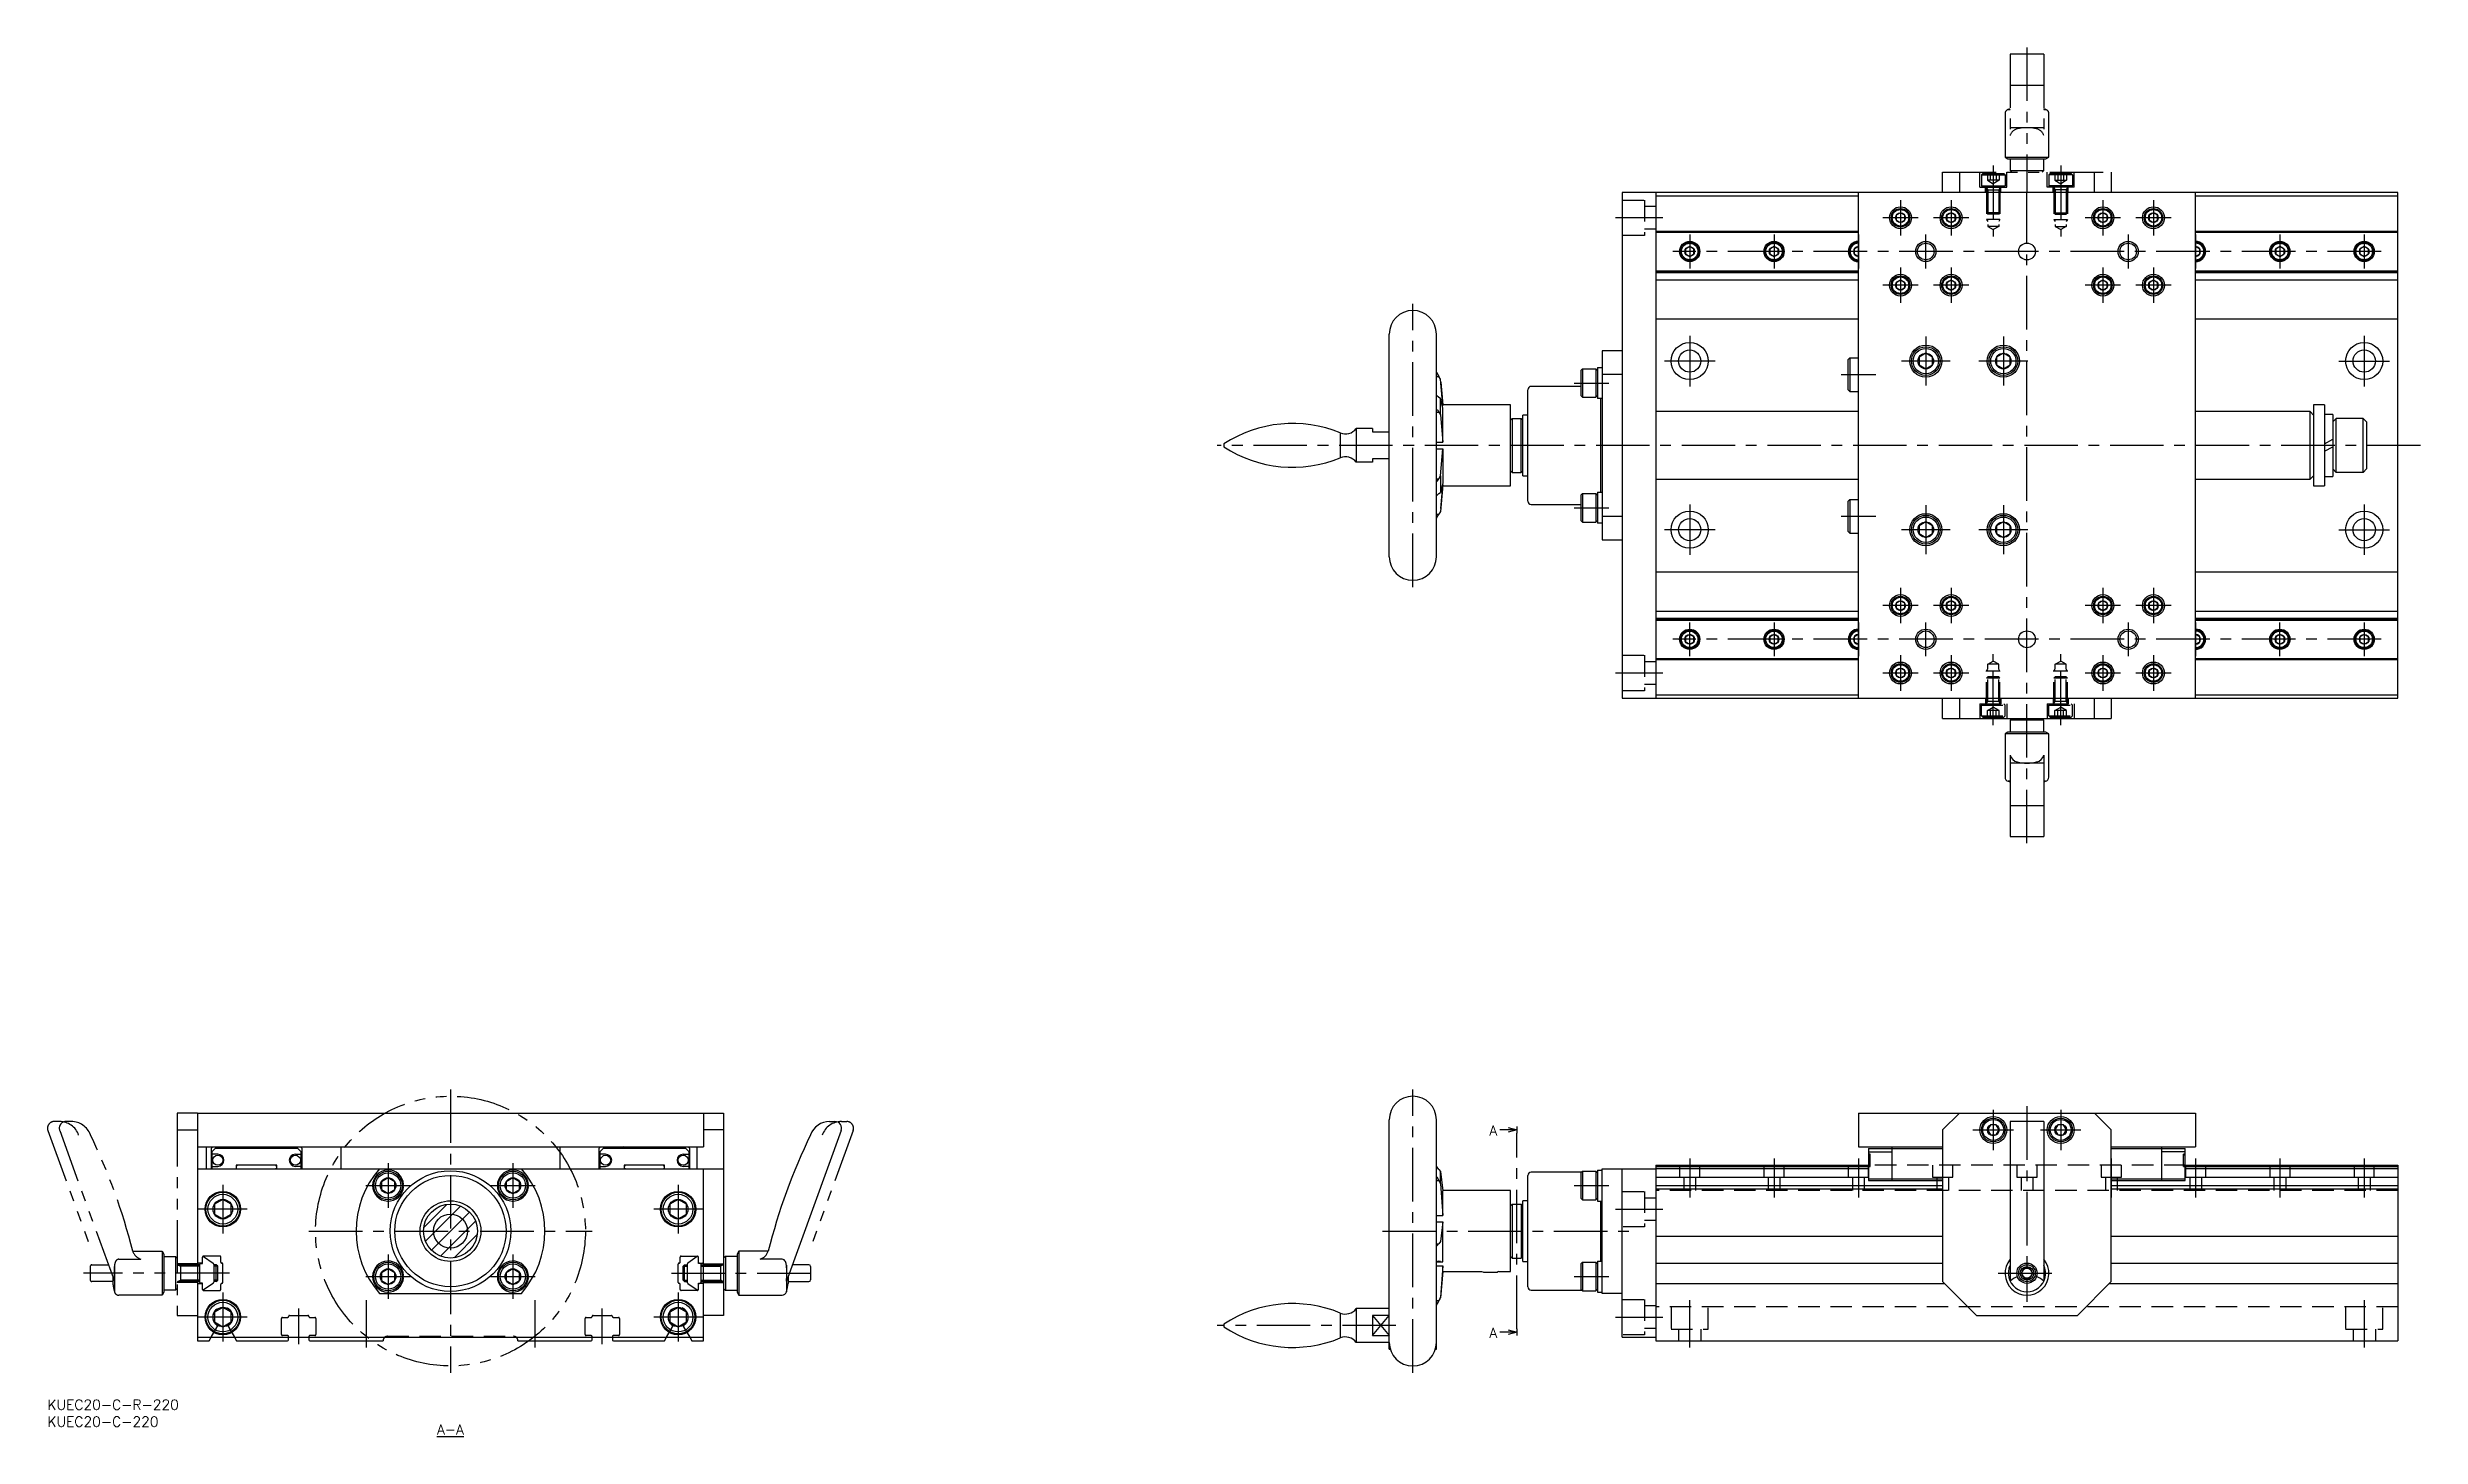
# Model space of a CAD drawing. Extents: x 0 to 704, y -11 to 401.
import ezdxf

# ---------------------------------------------------------------- set-up
doc = ezdxf.new("R2010")
doc.units = 0
doc.header["$LTSCALE"] = 0.5
for name, pattern in [('CENTER', [50.8, 31.75, -6.35, 6.35, -6.35]), ('DASHED', [19.05, 12.7, -6.35]), ('PHANTOM', [63.5, 31.75, -6.35, 6.35, -6.35, 6.35, -6.35])]:
    doc.linetypes.add(name, pattern=pattern)
for name, color, linetype in [('MSM_CENTER', 1, 'CENTER'), ('MSM_CONTINUOUS', 7, 'CONTINUOUS'), ('MSM_DASHED', 4, 'DASHED'), ('MSM_IMAGINARY', 6, 'PHANTOM'), ('MSM_NARROW', 5, 'CONTINUOUS'), ('MSM_PART_NUMBER', 7, 'CONTINUOUS')]:
    doc.layers.add(name, color=color, linetype=linetype)
doc.styles.get("Standard").update_dxf_attribs({"font": 'txt.shx', "height": 3, "bigfont": 'bigfont.shx'})

msp = doc.modelspace()

# ---------------------------------------------------------------- texts
at = {"layer": 'MSM_PART_NUMBER'}
for s, p in [('A', (427.56, 78.34)), ('A', (427.56, 18.34)), ('%%UA-A', (115.5, -10.33))]:
    msp.add_text(s, height=3, dxfattribs=at).set_placement(p)

# ---------------------------------------------------------------- blocks, each defined once
blk = doc.blocks.new('*U2')
at = {"layer": 'MSM_PART_NUMBER'}
blk.add_text('KUEC20-C-R-220', height=3, dxfattribs=at).set_placement((0, -3))
blk = doc.blocks.new('*U3')
at = {"layer": 'MSM_PART_NUMBER'}
blk.add_text('KUEC20-C-220', height=3, dxfattribs=at).set_placement((0, -8))

# ---------------------------------------------------------------- linework, layer by layer
at = {"layer": 'MSM_CENTER'}
for p, q in [((576.95, 365.99), (576.95, 344.96)), ((596.95, 365.99), (596.95, 344.96)), ((549.45, 355.74), (549.45, 345.24)), ((564.45, 355.74), (564.45, 345.24)), ((586.95, 164.99), (586.95, 357.99)), ((609.45, 355.74), (609.45, 345.24)), ((624.45, 355.74), (624.45, 345.24)), ((478.95, 350.49), (464.95, 350.49)), ((486.95, 345.49), (486.95, 335.49)), ((511.95, 345.49), (511.95, 335.49)), ((536.95, 345.49), (536.95, 335.49)), ((554.7, 350.49), (544.2, 350.49)), ((556.95, 335.49), (556.95, 345.49)), ((569.7, 350.49), (559.2, 350.49)), ((614.7, 350.49), (604.2, 350.49)), ((616.95, 345.49), (616.95, 335.49)), ((629.7, 350.49), (619.2, 350.49)), ((636.95, 345.49), (636.95, 335.49)), ((661.95, 345.49), (661.95, 335.49)), ((686.95, 345.49), (686.95, 335.49)), ((691.95, 340.49), (481.95, 340.49)), ((549.45, 335.74), (549.45, 325.24)), ((564.45, 335.74), (564.45, 325.24)), ((609.45, 335.74), (609.45, 325.24)), ((624.45, 335.74), (624.45, 325.24)), ((404.85, 240.99), (404.85, 324.99)), ((554.7, 330.49), (544.2, 330.49)), ((569.7, 330.49), (559.2, 330.49)), ((614.7, 330.49), (604.2, 330.49)), ((629.7, 330.49), (619.2, 330.49)), ((486.95, 315.49), (486.95, 300.49)), ((556.95, 315.24), (556.95, 300.74)), ((579.95, 315.24), (579.95, 300.74)), ((686.95, 315.49), (686.95, 300.49)), ((494.45, 307.99), (479.45, 307.99)), ((531.85, 303.99), (542.15, 303.99)), ((564.2, 307.99), (549.7, 307.99)), ((587.2, 307.99), (572.7, 307.99)), ((679.45, 307.99), (694.45, 307.99)), ((452.65, 301.49), (462.95, 301.49)), ((703.65, 282.99), (346.85, 282.99)), ((452.65, 264.49), (462.95, 264.49)), ((486.95, 265.49), (486.95, 250.49)), ((531.85, 261.99), (542.15, 261.99)), ((556.95, 265.24), (556.95, 250.74)), ((579.95, 265.24), (579.95, 250.74)), ((686.95, 265.49), (686.95, 250.49)), ((494.45, 257.99), (479.45, 257.99)), ((564.2, 257.99), (549.7, 257.99)), ((587.2, 257.99), (572.7, 257.99)), ((679.45, 257.99), (694.45, 257.99)), ((549.45, 240.74), (549.45, 230.24)), ((564.45, 240.74), (564.45, 230.24)), ((609.45, 240.74), (609.45, 230.24)), ((624.45, 240.74), (624.45, 230.24)), ((554.7, 235.49), (544.2, 235.49)), ((569.7, 235.49), (559.2, 235.49)), ((614.7, 235.49), (604.2, 235.49)), ((629.7, 235.49), (619.2, 235.49)), ((691.95, 225.49), (481.95, 225.49)), ((486.95, 220.49), (486.95, 230.49)), ((511.95, 230.49), (511.95, 220.49)), ((536.95, 230.49), (536.95, 220.49)), ((556.95, 220.49), (556.95, 230.49)), ((616.95, 230.49), (616.95, 220.49)), ((636.95, 230.49), (636.95, 220.49)), ((661.95, 220.49), (661.95, 230.49)), ((686.95, 230.49), (686.95, 220.49)), ((549.45, 220.74), (549.45, 210.24)), ((564.45, 220.74), (564.45, 210.24)), ((576.95, 199.99), (576.95, 221.03)), ((596.95, 199.99), (596.95, 221.03)), ((609.45, 220.74), (609.45, 210.24)), ((624.45, 220.74), (624.45, 210.24)), ((478.95, 215.49), (464.95, 215.49)), ((554.7, 215.49), (544.2, 215.49)), ((569.7, 215.49), (559.2, 215.49)), ((614.7, 215.49), (604.2, 215.49)), ((629.7, 215.49), (619.2, 215.49)), ((119.5, 92), (119.5, 8)), ((404.85, 8), (404.85, 92)), ((576.95, 86), (576.95, 74)), ((586.95, 87), (586.95, 29)), ((596.95, 86), (596.95, 74)), ((435.65, 21), (435.65, 79)), ((570.95, 80), (582.95, 80)), ((590.95, 80), (602.95, 80)), ((486.95, 71.5), (486.95, 60)), ((511.95, 71.5), (511.95, 60)), ((536.95, 71.5), (536.95, 60)), ((561.95, 71.5), (561.95, 60)), ((611.95, 71.5), (611.95, 60)), ((636.95, 71.5), (636.95, 60)), ((661.95, 71.5), (661.95, 60)), ((686.95, 71.5), (686.95, 60)), ((52, 63.75), (52, 49.25)), ((94.4, 63.5), (107.6, 63.5)), ((101, 70.1), (101, 56.9)), ((131.4, 63.5), (144.6, 63.5)), ((138, 70.1), (138, 56.9)), ((187, 63.75), (187, 49.25)), ((452.65, 63.5), (462.95, 63.5)), ((59.25, 56.5), (44.75, 56.5)), ((194.25, 56.5), (179.75, 56.5)), ((464.95, 56.5), (478.95, 56.5)), ((77.5, 50), (161.5, 50)), ((395.85, 50), (468.95, 50)), ((101, 43.1), (101, 29.9)), ((138, 43.1), (138, 29.9)), ((94.4, 36.5), (107.6, 36.5)), ((131.4, 36.5), (144.6, 36.5)), ((185, 37.5), (228.3, 37.5)), ((452.65, 36.5), (462.95, 36.5)), ((578.45, 37.5), (595.45, 37.5)), ((52, 31.75), (52, 17.25)), ((94.5, 29.5), (94.5, 15.5)), ((144.5, 29.5), (144.5, 15.5)), ((187, 31.75), (187, 17.25)), ((486.95, 15.5), (486.95, 29.5)), ((686.95, 29.5), (686.95, 15.5)), ((59.25, 24.5), (44.75, 24.5)), ((74.5, 16.5), (74.5, 27)), ((164.5, 16.5), (164.5, 27)), ((194.25, 24.5), (179.75, 24.5)), ((399.85, 22), (346.85, 22)), ((464.95, 24.5), (478.95, 24.5))]:
    msp.add_line(p, q, dxfattribs=at)
at = {"layer": 'MSM_CONTINUOUS'}
for p, q in [((466.95, 357.99), (466.95, 207.99)), ((696.95, 357.99), (466.95, 357.99)), ((476.95, 357.99), (476.95, 207.99)), ((476.95, 356.99), (536.95, 356.99)), ((536.95, 207.99), (536.95, 357.99)), ((549.45, 351.94), (548.2, 351.21)), ((550.7, 351.21), (549.45, 351.94)), ((564.45, 351.94), (563.2, 351.21)), ((565.7, 351.21), (564.45, 351.94)), ((609.45, 351.94), (608.2, 351.21)), ((610.7, 351.21), (609.45, 351.94)), ((624.45, 351.94), (623.2, 351.21)), ((625.7, 351.21), (624.45, 351.94)), ((636.95, 207.99), (636.95, 357.99)), ((636.95, 356.99), (696.95, 356.99)), ((696.95, 207.99), (696.95, 357.99)), ((476.95, 346.49), (536.95, 346.49)), ((476.95, 346.19), (536.95, 346.19)), ((548.2, 351.21), (548.2, 349.77)), ((548.2, 349.77), (549.45, 349.05)), ((549.45, 349.05), (550.7, 349.77)), ((550.7, 349.77), (550.7, 351.21)), ((563.2, 351.21), (563.2, 349.77)), ((563.2, 349.77), (564.45, 349.05)), ((564.45, 349.05), (565.7, 349.77)), ((565.7, 349.77), (565.7, 351.21)), ((608.2, 351.21), (608.2, 349.77)), ((608.2, 349.77), (609.45, 349.05)), ((609.45, 349.05), (610.7, 349.77)), ((610.7, 349.77), (610.7, 351.21)), ((623.2, 351.21), (623.2, 349.77)), ((623.2, 349.77), (624.45, 349.05)), ((624.45, 349.05), (625.7, 349.77)), ((625.7, 349.77), (625.7, 351.21)), ((636.95, 346.49), (696.95, 346.49)), ((636.95, 346.19), (696.95, 346.19)), ((486.95, 341.94), (485.7, 341.21)), ((485.7, 341.21), (485.7, 339.77)), ((485.7, 339.77), (486.95, 339.05)), ((488.2, 341.21), (486.95, 341.94)), ((486.95, 339.05), (488.2, 339.77)), ((488.2, 339.77), (488.2, 341.21)), ((511.95, 341.94), (510.7, 341.21)), ((510.7, 341.21), (510.7, 339.77)), ((510.7, 339.77), (511.95, 339.05)), ((513.2, 341.21), (511.95, 341.94)), ((511.95, 339.05), (513.2, 339.77)), ((513.2, 339.77), (513.2, 341.21)), ((536.95, 341.94), (535.7, 341.21)), ((535.7, 341.21), (535.7, 339.77)), ((535.7, 339.77), (536.95, 339.05)), ((638.2, 341.21), (636.95, 341.94)), ((636.95, 339.05), (638.2, 339.77)), ((638.2, 339.77), (638.2, 341.21)), ((661.95, 341.94), (660.7, 341.21)), ((660.7, 341.21), (660.7, 339.77)), ((660.7, 339.77), (661.95, 339.05)), ((663.2, 341.21), (661.95, 341.94)), ((661.95, 339.05), (663.2, 339.77)), ((663.2, 339.77), (663.2, 341.21)), ((686.95, 341.94), (685.7, 341.21)), ((685.7, 341.21), (685.7, 339.77)), ((685.7, 339.77), (686.95, 339.05)), ((688.2, 341.21), (686.95, 341.94)), ((686.95, 339.05), (688.2, 339.77)), ((688.2, 339.77), (688.2, 341.21)), ((476.95, 334.79), (536.95, 334.79)), ((476.95, 334.49), (536.95, 334.49)), ((476.95, 334.23), (536.95, 334.23)), ((476.95, 332.11), (536.95, 332.11)), ((549.45, 331.94), (548.2, 331.21)), ((548.2, 331.21), (548.2, 329.77)), ((550.7, 331.21), (549.45, 331.94)), ((550.7, 329.77), (550.7, 331.21)), ((564.45, 331.94), (563.2, 331.21)), ((563.2, 331.21), (563.2, 329.77)), ((565.7, 331.21), (564.45, 331.94)), ((565.7, 329.77), (565.7, 331.21)), ((609.45, 331.94), (608.2, 331.21)), ((608.2, 331.21), (608.2, 329.77)), ((610.7, 331.21), (609.45, 331.94)), ((610.7, 329.77), (610.7, 331.21)), ((624.45, 331.94), (623.2, 331.21)), ((623.2, 331.21), (623.2, 329.77)), ((625.7, 331.21), (624.45, 331.94)), ((625.7, 329.77), (625.7, 331.21)), ((636.95, 334.79), (696.95, 334.79)), ((636.95, 334.49), (696.95, 334.49)), ((636.95, 334.23), (696.95, 334.23)), ((636.95, 332.11), (696.95, 332.11)), ((548.2, 329.77), (549.45, 329.05)), ((549.45, 329.05), (550.7, 329.77)), ((563.2, 329.77), (564.45, 329.05)), ((564.45, 329.05), (565.7, 329.77)), ((608.2, 329.77), (609.45, 329.05)), ((609.45, 329.05), (610.7, 329.77)), ((623.2, 329.77), (624.45, 329.05)), ((624.45, 329.05), (625.7, 329.77)), ((476.95, 320.49), (536.95, 320.49)), ((636.95, 320.49), (696.95, 320.49)), ((397.85, 249.99), (397.85, 315.99)), ((411.85, 249.99), (411.85, 315.99)), ((466.95, 310.99), (460.95, 310.99)), ((460.95, 310.99), (460.95, 254.99)), ((556.95, 310.3), (554.95, 309.15)), ((558.95, 309.15), (556.95, 310.3)), ((579.95, 310.3), (577.95, 309.15)), ((581.95, 309.15), (579.95, 310.3)), ((411.85, 304.59), (412.54, 303.41)), ((411.85, 303.41), (412.54, 303.41)), ((413.03, 302.58), (412.54, 303.41)), ((413.72, 294.67), (413.03, 302.58)), ((455.15, 305.74), (454.65, 305.24)), ((454.65, 305.24), (454.65, 297.74)), ((455.15, 305.74), (455.15, 297.24)), ((455.15, 305.74), (459.15, 305.74)), ((459.15, 305.74), (459.65, 305.24)), ((459.15, 305.74), (459.15, 297.24)), ((459.65, 306.09), (460.95, 306.09)), ((459.65, 306.09), (459.65, 296.89)), ((466.95, 304.01), (460.95, 304.01)), ((534.45, 308.99), (533.85, 308.39)), ((533.85, 308.39), (533.85, 299.59)), ((534.45, 308.99), (534.45, 298.99)), ((534.45, 308.99), (536.95, 308.99)), ((554.95, 309.15), (554.95, 306.84)), ((554.95, 306.84), (556.95, 305.68)), ((556.95, 305.68), (558.95, 306.84)), ((558.95, 306.84), (558.95, 309.15)), ((577.95, 309.15), (577.95, 306.84)), ((577.95, 306.84), (579.95, 305.68)), ((579.95, 305.68), (581.95, 306.84)), ((581.95, 306.84), (581.95, 309.15)), ((411.85, 297.93), (412.54, 297.31)), ((412.54, 297.31), (413.03, 297)), ((413.72, 294.06), (413.03, 297)), ((413.03, 292.03), (413.03, 297)), ((413.11, 301.69), (413.72, 294.99)), ((438.95, 266.49), (438.95, 299.49)), ((454.65, 300.49), (439.95, 300.49)), ((455.15, 297.24), (454.65, 297.74)), ((455.15, 297.24), (459.15, 297.24)), ((459.15, 297.24), (459.65, 297.74)), ((460.95, 296.89), (459.65, 296.89)), ((460.55, 269.09), (460.55, 296.89)), ((534.45, 298.99), (533.85, 299.59)), ((534.45, 298.99), (536.95, 298.99)), ((411.85, 292.86), (412.54, 292.86)), ((412.13, 293.51), (412.54, 292.86)), ((412.54, 292.86), (413.03, 292.03)), ((413.03, 292.03), (413.72, 283.99)), ((413.57, 294.67), (413.72, 294.67)), ((433.85, 294.99), (413.72, 294.99)), ((413.72, 294.67), (413.72, 294.99)), ((413.72, 283.99), (413.72, 294.06)), ((433.85, 270.99), (433.85, 294.99)), ((434.35, 290.99), (433.85, 290.49)), ((434.35, 290.99), (436.95, 290.99)), ((434.35, 290.99), (434.35, 274.99)), ((436.95, 274.99), (436.95, 290.99)), ((436.95, 290.99), (437.45, 290.49)), ((438.95, 291.99), (437.45, 291.99)), ((437.45, 273.99), (437.45, 291.99)), ((536.95, 292.99), (476.95, 292.99)), ((670.95, 292.99), (636.95, 292.99)), ((671.95, 291.99), (670.95, 292.99)), ((670.95, 272.99), (670.95, 292.99)), ((675.15, 294.99), (671.95, 294.99)), ((671.95, 294.99), (671.95, 270.99)), ((675.15, 294.99), (675.15, 270.99)), ((677.65, 292.19), (675.15, 292.19)), ((677.65, 292.19), (677.65, 273.79)), ((678.65, 290.99), (677.65, 289.99)), ((686.65, 290.99), (678.65, 290.99)), ((678.65, 274.99), (678.65, 290.99)), ((686.65, 274.99), (686.65, 290.99)), ((686.65, 290.99), (687.65, 289.99)), ((687.65, 289.99), (687.65, 275.99)), ((348.85, 283.41), (348.85, 282.58)), ((383.32, 286.68), (383.32, 279.3)), ((388.06, 287.99), (388.06, 277.99)), ((392.85, 287.99), (388.06, 287.99)), ((392.85, 287.99), (392.85, 286.99)), ((392.85, 286.99), (397.85, 286.99)), ((411.85, 283.99), (413.72, 283.99)), ((411.85, 281.99), (413.72, 281.99)), ((413.03, 273.96), (413.72, 281.99)), ((413.72, 281.99), (413.72, 271.93)), ((675.15, 283.5), (677.65, 284.79)), ((675.15, 281.29), (677.65, 282.57)), ((392.85, 277.99), (388.06, 277.99)), ((397.85, 278.99), (392.85, 278.99)), ((392.85, 278.99), (392.85, 277.99)), ((434.35, 274.99), (433.85, 275.49)), ((434.35, 274.99), (436.95, 274.99)), ((436.95, 274.99), (437.45, 275.49)), ((678.65, 274.99), (677.65, 275.99)), ((686.65, 274.99), (678.65, 274.99)), ((686.65, 274.99), (687.65, 275.99)), ((411.85, 273.12), (412.54, 273.12)), ((411.85, 268.05), (412.54, 268.68)), ((412.13, 272.47), (412.54, 273.12)), ((412.54, 273.12), (413.03, 273.96)), ((412.54, 268.68), (413.03, 268.98)), ((413.03, 273.96), (413.03, 268.98)), ((413.72, 271.93), (413.03, 268.98)), ((413.72, 271.31), (413.03, 263.4)), ((413.11, 264.29), (413.72, 270.99)), ((413.57, 271.31), (413.72, 271.31)), ((413.72, 271.31), (413.72, 270.99)), ((413.72, 270.99), (433.85, 270.99)), ((437.45, 273.99), (438.95, 273.99)), ((455.15, 268.74), (454.65, 268.24)), ((454.65, 268.24), (454.65, 260.74)), ((455.15, 268.74), (455.15, 260.24)), ((455.15, 268.74), (459.15, 268.74)), ((459.15, 268.74), (459.65, 268.24)), ((459.15, 268.74), (459.15, 260.24)), ((459.65, 269.09), (460.95, 269.09)), ((459.65, 269.09), (459.65, 259.89)), ((476.95, 272.99), (536.95, 272.99)), ((636.95, 272.99), (670.95, 272.99)), ((670.95, 272.99), (671.95, 273.99)), ((671.95, 270.99), (675.15, 270.99)), ((675.15, 273.79), (677.65, 273.79)), ((411.85, 261.39), (412.54, 262.58)), ((411.85, 262.58), (412.54, 262.58)), ((413.03, 263.4), (412.54, 262.58)), ((439.95, 265.49), (454.65, 265.49)), ((455.15, 260.24), (454.65, 260.74)), ((459.15, 260.24), (459.65, 260.74)), ((460.95, 261.97), (466.95, 261.97)), ((534.45, 266.99), (533.85, 266.39)), ((533.85, 266.39), (533.85, 257.59)), ((534.45, 266.99), (534.45, 256.99)), ((534.45, 266.99), (536.95, 266.99)), ((455.15, 260.24), (459.15, 260.24)), ((460.95, 259.89), (459.65, 259.89)), ((460.95, 254.99), (466.95, 254.99)), ((534.45, 256.99), (533.85, 257.59)), ((534.45, 256.99), (536.95, 256.99)), ((556.95, 260.3), (554.95, 259.15)), ((554.95, 259.15), (554.95, 256.84)), ((554.95, 256.84), (556.95, 255.68)), ((558.95, 259.15), (556.95, 260.3)), ((556.95, 255.68), (558.95, 256.84)), ((558.95, 256.84), (558.95, 259.15)), ((579.95, 260.3), (577.95, 259.15)), ((577.95, 259.15), (577.95, 256.84)), ((577.95, 256.84), (579.95, 255.68)), ((581.95, 259.15), (579.95, 260.3)), ((579.95, 255.68), (581.95, 256.84)), ((581.95, 256.84), (581.95, 259.15)), ((476.95, 245.49), (536.95, 245.49)), ((636.95, 245.49), (696.95, 245.49)), ((476.95, 233.87), (536.95, 233.87)), ((549.45, 236.94), (548.2, 236.21)), ((548.2, 236.21), (548.2, 234.77)), ((548.2, 234.77), (549.45, 234.05)), ((550.7, 236.21), (549.45, 236.94)), ((549.45, 234.05), (550.7, 234.77)), ((550.7, 234.77), (550.7, 236.21)), ((564.45, 236.94), (563.2, 236.21)), ((563.2, 236.21), (563.2, 234.77)), ((563.2, 234.77), (564.45, 234.05)), ((565.7, 236.21), (564.45, 236.94)), ((564.45, 234.05), (565.7, 234.77)), ((565.7, 234.77), (565.7, 236.21)), ((609.45, 236.94), (608.2, 236.21)), ((608.2, 236.21), (608.2, 234.77)), ((608.2, 234.77), (609.45, 234.05)), ((610.7, 236.21), (609.45, 236.94)), ((609.45, 234.05), (610.7, 234.77)), ((610.7, 234.77), (610.7, 236.21)), ((624.45, 236.94), (623.2, 236.21)), ((623.2, 236.21), (623.2, 234.77)), ((623.2, 234.77), (624.45, 234.05)), ((625.7, 236.21), (624.45, 236.94)), ((624.45, 234.05), (625.7, 234.77)), ((625.7, 234.77), (625.7, 236.21)), ((636.95, 233.87), (696.95, 233.87)), ((476.95, 231.75), (536.95, 231.75)), ((476.95, 231.49), (536.95, 231.49)), ((476.95, 231.19), (536.95, 231.19)), ((486.95, 226.94), (485.7, 226.21)), ((485.7, 226.21), (485.7, 224.77)), ((488.2, 226.21), (486.95, 226.94)), ((488.2, 224.77), (488.2, 226.21)), ((511.95, 226.94), (510.7, 226.21)), ((510.7, 226.21), (510.7, 224.77)), ((513.2, 226.21), (511.95, 226.94)), ((513.2, 224.77), (513.2, 226.21)), ((536.95, 226.94), (535.7, 226.21)), ((535.7, 226.21), (535.7, 224.77)), ((636.95, 231.75), (696.95, 231.75)), ((636.95, 231.49), (696.95, 231.49)), ((636.95, 231.19), (696.95, 231.19)), ((638.2, 226.21), (636.95, 226.94)), ((638.2, 224.77), (638.2, 226.21)), ((661.95, 226.94), (660.7, 226.21)), ((660.7, 226.21), (660.7, 224.77)), ((663.2, 226.21), (661.95, 226.94)), ((663.2, 224.77), (663.2, 226.21)), ((686.95, 226.94), (685.7, 226.21)), ((685.7, 226.21), (685.7, 224.77)), ((688.2, 226.21), (686.95, 226.94)), ((688.2, 224.77), (688.2, 226.21)), ((476.95, 219.79), (536.95, 219.79)), ((476.95, 219.49), (536.95, 219.49)), ((485.7, 224.77), (486.95, 224.05)), ((486.95, 224.05), (488.2, 224.77)), ((510.7, 224.77), (511.95, 224.05)), ((511.95, 224.05), (513.2, 224.77)), ((535.7, 224.77), (536.95, 224.05)), ((636.95, 224.05), (638.2, 224.77)), ((636.95, 219.79), (696.95, 219.79)), ((636.95, 219.49), (696.95, 219.49)), ((660.7, 224.77), (661.95, 224.05)), ((661.95, 224.05), (663.2, 224.77)), ((685.7, 224.77), (686.95, 224.05)), ((686.95, 224.05), (688.2, 224.77)), ((549.45, 216.94), (548.2, 216.21)), ((548.2, 216.21), (548.2, 214.77)), ((548.2, 214.77), (549.45, 214.05)), ((550.7, 216.21), (549.45, 216.94)), ((549.45, 214.05), (550.7, 214.77)), ((550.7, 214.77), (550.7, 216.21)), ((564.45, 216.94), (563.2, 216.21)), ((563.2, 216.21), (563.2, 214.77)), ((563.2, 214.77), (564.45, 214.05)), ((565.7, 216.21), (564.45, 216.94)), ((564.45, 214.05), (565.7, 214.77)), ((565.7, 214.77), (565.7, 216.21)), ((609.45, 216.94), (608.2, 216.21)), ((608.2, 216.21), (608.2, 214.77)), ((608.2, 214.77), (609.45, 214.05)), ((610.7, 216.21), (609.45, 216.94)), ((609.45, 214.05), (610.7, 214.77)), ((610.7, 214.77), (610.7, 216.21)), ((624.45, 216.94), (623.2, 216.21)), ((623.2, 216.21), (623.2, 214.77)), ((623.2, 214.77), (624.45, 214.05)), ((625.7, 216.21), (624.45, 216.94)), ((624.45, 214.05), (625.7, 214.77)), ((625.7, 214.77), (625.7, 216.21)), ((466.95, 207.99), (696.95, 207.99)), ((476.95, 208.99), (536.95, 208.99)), ((561.95, 201.99), (561.95, 207.99)), ((566.95, 207.99), (566.95, 201.99)), ((606.95, 201.99), (606.95, 207.99)), ((611.95, 207.99), (611.95, 201.99)), ((636.95, 208.99), (696.95, 208.99)), ((561.95, 201.99), (611.95, 201.99)), ((581.32, 197.99), (580.45, 197.49)), ((580.45, 197.49), (580.45, 184.63)), ((593.45, 197.49), (580.45, 197.49)), ((592.59, 197.99), (581.32, 197.99)), ((582.45, 201.99), (581.95, 201.49)), ((581.95, 201.49), (581.95, 197.99)), ((591.95, 201.49), (581.95, 201.49)), ((591.95, 201.49), (591.45, 201.99)), ((591.95, 197.99), (591.95, 201.49)), ((593.45, 197.49), (592.59, 197.99)), ((593.45, 184.63), (593.45, 197.49)), ((581.95, 191.14), (581.95, 166.99)), ((591.95, 191.14), (591.95, 166.99)), ((581.95, 183.37), (581.42, 183.37)), ((591.95, 188.78), (581.95, 188.78)), ((592.48, 183.37), (591.95, 183.37)), ((581.95, 176.21), (591.95, 176.21)), ((581.95, 166.99), (591.95, 166.99)), ((44.5, 85), (200.5, 85)), ((44.5, 85), (44.5, 75)), ((194.5, 85), (194.5, 75)), ((200.5, 85), (200.5, 25)), ((536.95, 85), (536.95, 75)), ((536.95, 85), (636.95, 85)), ((566.95, 85), (561.95, 80)), ((611.95, 80), (606.95, 85)), ((636.95, 85), (636.95, 75)), ((200.5, 80), (194.5, 80)), ((235.38, 79.81), (219.12, 35.14)), ((231.92, 82.5), (233.5, 82.5)), ((397.85, 15), (397.85, 83)), ((411.85, 15), (411.85, 83)), ((561.95, 80), (561.95, 35)), ((576.09, 81.5), (575.22, 80)), ((575.22, 80), (576.09, 78.5)), ((577.82, 81.5), (576.09, 81.5)), ((576.09, 78.5), (577.82, 78.5)), ((578.68, 80), (577.82, 81.5)), ((577.82, 78.5), (578.68, 80)), ((591.95, 82.5), (581.95, 82.5)), ((581.95, 82.5), (581.95, 35.14)), ((591.95, 82.5), (591.95, 35.14)), ((596.09, 81.5), (595.22, 80)), ((595.22, 80), (596.09, 78.5)), ((597.82, 81.5), (596.09, 81.5)), ((596.09, 78.5), (597.82, 78.5)), ((598.68, 80), (597.82, 81.5)), ((597.82, 78.5), (598.68, 80)), ((611.95, 35), (611.95, 80)), ((44.5, 75), (194.5, 75)), ((47.09, 75), (47.09, 68.5)), ((49, 75), (48.5, 74.5)), ((48.5, 74.5), (48.5, 68.5)), ((49.75, 74.5), (48.75, 73.5)), ((48.75, 73.5), (48.75, 68.5)), ((50.5, 72.8), (48.75, 72.8)), ((74.25, 74.5), (49.75, 74.5)), ((56.25, 74.5), (55.75, 75)), ((68.25, 75), (67.75, 74.5)), ((73.5, 72.8), (75.25, 72.8)), ((75.25, 73.5), (74.25, 74.5)), ((75.5, 74.5), (75, 75)), ((75.25, 68.5), (75.25, 73.5)), ((75.5, 68.5), (75.5, 74.5)), ((87, 75), (87, 68.5)), ((152, 68.5), (152, 75)), ((164, 75), (163.5, 74.5)), ((163.5, 74.5), (163.5, 68.5)), ((164.75, 74.5), (163.75, 73.5)), ((163.75, 73.5), (163.75, 68.5)), ((165.5, 72.8), (163.75, 72.8)), ((189.25, 74.5), (164.75, 74.5)), ((171.25, 74.5), (170.75, 75)), ((183.25, 75), (182.75, 74.5)), ((188.5, 72.8), (190.25, 72.8)), ((190.25, 73.5), (189.25, 74.5)), ((190.5, 74.5), (190, 75)), ((190.25, 68.5), (190.25, 73.5)), ((190.5, 68.5), (190.5, 74.5)), ((192.5, 75), (192.5, 68.5)), ((536.95, 75), (561.95, 75)), ((540, 74.5), (561.95, 74.5)), ((540, 74.5), (540, 65)), ((540, 73.5), (547, 73.5)), ((540.5, 72.8), (540, 72.8)), ((540.5, 72.5), (540, 72.5)), ((540.5, 69.2), (540.5, 72.8)), ((547, 65), (547, 75)), ((611.95, 75), (636.95, 75)), ((611.95, 74.5), (633.9, 74.5)), ((626.9, 65), (626.9, 75)), ((633.9, 73.5), (626.9, 73.5)), ((633.9, 72.8), (633.4, 72.8)), ((633.4, 69.2), (633.4, 72.8)), ((633.9, 72.5), (633.4, 72.5)), ((633.9, 65), (633.9, 74.5)), ((44.5, 68.5), (200.5, 68.5)), ((44.5, 68.5), (44.5, 17.5)), ((48.75, 69.2), (50.5, 69.2)), ((68, 69.5), (56, 69.5)), ((56, 69.5), (56, 68.55)), ((56.3, 69.5), (56, 69.2)), ((56, 68.55), (56.36, 68.5)), ((68, 69.2), (67.7, 69.5)), ((68, 68.55), (68, 69.5)), ((75.25, 69.2), (73.5, 69.2)), ((101, 65.81), (99, 64.65)), ((99, 64.65), (99, 62.34)), ((103, 64.65), (101, 65.81)), ((103, 62.34), (103, 64.65)), ((105.24, 63.83), (105.59, 63.86)), ((138, 65.81), (136, 64.65)), ((136, 64.65), (136, 62.34)), ((140, 64.65), (138, 65.81)), ((140, 62.34), (140, 64.65)), ((142.24, 63.83), (142.59, 63.86)), ((163.75, 69.2), (165.5, 69.2)), ((183, 69.5), (171, 69.5)), ((171.3, 69.5), (171, 69.2)), ((171, 69.5), (171, 68.55)), ((183, 69.2), (182.7, 69.5)), ((183, 68.55), (183, 69.5)), ((190.25, 69.2), (188.5, 69.2)), ((194.5, 17.5), (194.5, 68.5)), ((412.54, 68.26), (411.85, 69.21)), ((411.85, 65.03), (412.54, 65.03)), ((411.96, 66.08), (412.54, 65.03)), ((412.54, 68.26), (413.03, 67.67)), ((412.54, 65.03), (413.03, 64.05)), ((413.03, 67.67), (413.72, 61.96)), ((413.03, 64.05), (413.03, 67.67)), ((413.03, 64.05), (413.72, 54.65)), ((438.95, 33.5), (438.95, 66.5)), ((454.9, 67.5), (439.95, 67.5)), ((455.15, 67.75), (454.65, 67.25)), ((454.65, 67.25), (454.65, 59.75)), ((455.15, 67.75), (455.15, 59.25)), ((455.15, 67.75), (459.15, 67.75)), ((459.15, 67.75), (459.65, 67.25)), ((459.15, 67.75), (459.15, 59.25)), ((459.65, 68.1), (460.95, 68.1)), ((459.65, 68.1), (459.65, 58.9)), ((460.95, 68.5), (476.95, 68.5)), ((460.95, 31.5), (460.95, 68.5)), ((466.95, 18.5), (466.95, 68.5)), ((476.95, 69.5), (540.5, 69.5)), ((476.95, 69.5), (476.95, 17.5)), ((476.95, 69.2), (540, 69.2)), ((476.95, 68.55), (540, 68.55)), ((476.95, 65.95), (540, 65.95)), ((476.95, 63.5), (561.95, 63.5)), ((540, 69.2), (540.5, 69.2)), ((540, 65.5), (561.95, 65.5)), ((540, 65), (561.95, 65)), ((611.95, 65.5), (633.9, 65.5)), ((611.95, 65), (633.9, 65)), ((611.95, 63.5), (696.95, 63.5)), ((633.4, 69.5), (696.95, 69.5)), ((633.4, 69.2), (633.9, 69.2)), ((633.9, 69.2), (696.95, 69.2)), ((633.9, 68.55), (696.95, 68.55)), ((633.9, 65.95), (696.95, 65.95)), ((696.95, 69.5), (696.95, 17.5)), ((52, 59.38), (49.5, 57.94)), ((49.5, 57.94), (49.5, 55.05)), ((54.5, 57.94), (52, 59.38)), ((54.5, 55.05), (54.5, 57.94)), ((99, 62.34), (101, 61.19)), ((101, 61.19), (103, 62.34)), ((105.24, 63.16), (105.59, 63.14)), ((136, 62.34), (138, 61.19)), ((138, 61.19), (140, 62.34)), ((142.24, 63.16), (142.59, 63.14)), ((187, 59.38), (184.5, 57.94)), ((184.5, 57.94), (184.5, 55.05)), ((189.5, 57.94), (187, 59.38)), ((189.5, 55.05), (189.5, 57.94)), ((433.85, 62), (413.71, 62)), ((413.72, 54.65), (413.72, 61.96)), ((433.85, 38), (433.85, 62)), ((434.35, 58), (433.85, 57.5)), ((434.35, 58), (433.85, 57.5)), ((434.35, 58), (434.35, 42)), ((434.35, 58), (436.95, 58)), ((436.95, 58), (436.95, 42)), ((436.95, 58), (437.45, 57.5)), ((438.95, 59), (437.45, 59)), ((437.45, 41), (437.45, 59)), ((455.15, 59.25), (454.65, 59.75)), ((455.15, 59.25), (459.15, 59.25)), ((459.15, 59.25), (459.65, 59.75)), ((459.65, 58.9), (460.95, 58.9)), ((460.55, 41.1), (460.55, 58.9)), ((476.95, 62.49), (561.95, 62.49)), ((611.95, 62.49), (696.95, 62.49)), ((49.5, 55.05), (52, 53.61)), ((52, 53.61), (54.5, 55.05)), ((184.5, 55.05), (187, 53.61)), ((187, 53.61), (189.5, 55.05)), ((411.85, 54.65), (413.72, 54.65)), ((411.85, 52.74), (413.72, 52.74)), ((413.72, 52.74), (413.03, 46.87)), ((413.72, 40.91), (413.72, 52.74)), ((201, 42.5), (200.5, 42)), ((204.5, 42.5), (201, 42.5)), ((201, 42.5), (201, 32.5)), ((205, 44), (204.5, 43.13)), ((204.5, 43.13), (204.5, 31.86)), ((213.69, 44), (205, 44)), ((205, 44), (205, 31)), ((411.85, 46.25), (412.54, 46.25)), ((413.03, 46.87), (412.54, 46.25)), ((434.35, 42), (433.85, 42.5)), ((436.95, 42), (437.45, 42.5)), ((476.95, 48.5), (561.95, 48.5)), ((611.95, 48.5), (696.95, 48.5)), ((101, 38.81), (99, 37.65)), ((99, 37.65), (99, 35.34)), ((99, 35.34), (101, 34.19)), ((103, 37.65), (101, 38.81)), ((101, 34.19), (103, 35.34)), ((103, 35.34), (103, 37.65)), ((105.24, 36.83), (105.59, 36.86)), ((105.24, 36.16), (105.59, 36.14)), ((138, 38.81), (136, 37.65)), ((136, 37.65), (136, 35.34)), ((136, 35.34), (138, 34.19)), ((140, 37.65), (138, 38.81)), ((138, 34.19), (140, 35.34)), ((140, 35.34), (140, 37.65)), ((142.24, 36.83), (142.59, 36.86)), ((142.24, 36.16), (142.59, 36.14)), ((217.86, 41.65), (211.36, 41.65)), ((219.12, 39.85), (219.12, 31.97)), ((219.62, 36.52), (219.62, 34.5)), ((225.8, 40), (220.89, 40)), ((226.3, 39.5), (226.3, 35.5)), ((411.85, 40.91), (413.72, 40.91)), ((411.85, 39.74), (413.72, 39.74)), ((413.03, 41.02), (412.54, 41.03)), ((413.03, 41.02), (413.72, 40.91)), ((413.72, 39.74), (413.03, 30.4)), ((413.72, 38), (413.03, 30.16)), ((413.72, 38), (413.72, 39.74)), ((413.72, 38), (425.36, 38)), ((425.43, 38.01), (425.8, 37.8)), ((425.8, 37.8), (429.91, 37.8)), ((430.27, 38.01), (429.91, 37.8)), ((430.35, 38), (433.85, 38)), ((434.35, 42), (436.95, 42)), ((437.45, 41), (438.95, 41)), ((455.15, 40.75), (454.65, 40.25)), ((454.65, 40.25), (454.65, 32.75)), ((455.15, 40.75), (455.15, 32.25)), ((455.15, 40.75), (459.15, 40.75)), ((459.15, 40.75), (459.65, 40.25)), ((459.15, 40.75), (459.15, 32.25)), ((459.65, 41.1), (460.95, 41.1)), ((459.65, 41.1), (459.65, 31.9)), ((476.95, 40.5), (561.95, 40.5)), ((586.09, 39), (585.22, 37.5)), ((585.22, 37.5), (586.09, 36)), ((587.82, 39), (586.09, 39)), ((586.09, 36), (587.82, 36)), ((588.68, 37.5), (587.82, 39)), ((587.82, 36), (588.68, 37.5)), ((611.95, 40.5), (696.95, 40.5)), ((98.48, 31.5), (140.52, 31.5)), ((200.5, 33), (201, 32.5)), ((201, 32.5), (204.5, 32.5)), ((204.5, 31.86), (205, 31)), ((205, 31), (217.86, 31)), ((219.62, 35), (225.8, 35)), ((412.54, 29.42), (411.85, 28.11)), ((411.85, 29.42), (412.54, 29.42)), ((413.03, 30.4), (412.54, 29.42)), ((413.03, 30.16), (413.03, 30.4)), ((439.95, 32.5), (454.9, 32.5)), ((455.15, 32.25), (454.65, 32.75)), ((455.15, 32.25), (459.15, 32.25)), ((459.15, 32.25), (459.65, 32.75)), ((459.65, 31.9), (460.95, 31.9)), ((466.95, 31.5), (460.95, 31.5)), ((476.95, 34.5), (562.45, 34.5)), ((561.95, 35), (571.95, 25)), ((601.95, 25), (611.95, 35)), ((611.45, 34.5), (696.95, 34.5)), ((52, 27.38), (49.5, 25.94)), ((49.5, 25.94), (49.5, 23.05)), ((49.5, 23.05), (52, 21.61)), ((54.5, 25.94), (52, 27.38)), ((52, 21.61), (54.5, 23.05)), ((54.5, 23.05), (54.5, 25.94)), ((187, 27.38), (184.5, 25.94)), ((184.5, 25.94), (184.5, 23.05)), ((184.5, 23.05), (187, 21.61)), ((189.5, 25.94), (187, 27.38)), ((187, 21.61), (189.5, 23.05)), ((189.5, 23.05), (189.5, 25.94)), ((200.5, 25), (194.5, 25)), ((348.85, 22.41), (348.85, 21.59)), ((383.32, 25.69), (383.32, 18.31)), ((388.06, 27), (388.06, 17)), ((397.85, 27), (388.06, 27)), ((397.85, 25), (392.85, 25)), ((392.85, 25), (392.85, 19)), ((571.95, 25), (601.95, 25)), ((44.5, 18.5), (194.5, 18.5)), ((44.5, 17.5), (47.96, 17.5)), ((47.96, 17.5), (48.54, 18.5)), ((55.46, 18.5), (56.04, 17.5)), ((56.04, 17.5), (71.2, 17.5)), ((71.5, 17.8), (71.5, 18.5)), ((77.5, 18.5), (77.5, 17.8)), ((77.8, 17.5), (99.5, 17.5)), ((139.5, 17.5), (161.2, 17.5)), ((161.5, 17.8), (161.5, 18.5)), ((167.5, 18.5), (167.5, 17.8)), ((167.8, 17.5), (182.96, 17.5)), ((182.96, 17.5), (183.54, 18.5)), ((190.46, 18.5), (191.04, 17.5)), ((191.04, 17.5), (194.5, 17.5)), ((397.85, 17), (388.06, 17)), ((392.85, 19), (397.85, 19)), ((397.85, 15), (398.14, 15)), ((411.56, 15), (411.85, 15)), ((466.95, 18.5), (476.95, 18.5)), ((476.95, 17.5), (696.95, 17.5))]:
    msp.add_line(p, q, dxfattribs=at)
for centre, radius in [((549.45, 350.49), 3.25), ((549.45, 350.49), 2.75), ((549.45, 350.49), 2.45), ((549.45, 350.49), 1.44), ((564.45, 350.49), 3.25), ((564.45, 350.49), 2.75), ((564.45, 350.49), 2.45), ((564.45, 350.49), 1.44), ((609.45, 350.49), 3.25), ((609.45, 350.49), 2.75), ((609.45, 350.49), 2.45), ((609.45, 350.49), 1.44), ((624.45, 350.49), 3.25), ((624.45, 350.49), 2.75), ((624.45, 350.49), 2.45), ((624.45, 350.49), 1.44), ((486.95, 340.49), 3), ((486.95, 340.49), 2.75), ((486.95, 340.49), 2.45), ((486.95, 340.49), 1.44), ((511.95, 340.49), 3), ((511.95, 340.49), 2.75), ((511.95, 340.49), 2.45), ((511.95, 340.49), 1.44), ((556.95, 340.49), 2.46), ((586.95, 340.49), 2.5), ((616.95, 340.49), 2.46), ((661.95, 340.49), 3), ((661.95, 340.49), 2.75), ((661.95, 340.49), 2.45), ((661.95, 340.49), 1.44), ((686.95, 340.49), 3), ((686.95, 340.49), 2.75), ((686.95, 340.49), 2.45), ((686.95, 340.49), 1.44), ((549.45, 330.49), 3.25), ((549.45, 330.49), 2.75), ((549.45, 330.49), 2.45), ((549.45, 330.49), 1.44), ((564.45, 330.49), 3.25), ((564.45, 330.49), 2.75), ((564.45, 330.49), 2.45), ((564.45, 330.49), 1.44), ((609.45, 330.49), 3.25), ((609.45, 330.49), 2.75), ((609.45, 330.49), 2.45), ((609.45, 330.49), 1.44), ((624.45, 330.49), 3.25), ((624.45, 330.49), 2.75), ((624.45, 330.49), 2.45), ((624.45, 330.49), 1.44), ((486.95, 307.99), 5.5), ((486.95, 307.99), 3.3), ((556.95, 307.99), 4.75), ((556.95, 307.99), 4.25), ((556.95, 307.99), 3.75), ((556.95, 307.99), 2.31), ((579.95, 307.99), 4.75), ((579.95, 307.99), 4.25), ((579.95, 307.99), 3.75), ((579.95, 307.99), 2.31), ((686.95, 307.99), 5.5), ((686.95, 307.99), 3.3), ((486.95, 257.99), 5.5), ((486.95, 257.99), 3.3), ((556.95, 257.99), 4.75), ((556.95, 257.99), 4.25), ((556.95, 257.99), 3.75), ((579.95, 257.99), 4.75), ((579.95, 257.99), 4.25), ((579.95, 257.99), 3.75), ((686.95, 257.99), 5.5), ((686.95, 257.99), 3.3), ((556.95, 257.99), 2.31), ((579.95, 257.99), 2.31), ((549.45, 235.49), 3.25), ((549.45, 235.49), 2.75), ((549.45, 235.49), 2.45), ((549.45, 235.49), 1.44), ((564.45, 235.49), 3.25), ((564.45, 235.49), 2.75), ((564.45, 235.49), 2.45), ((564.45, 235.49), 1.44), ((609.45, 235.49), 3.25), ((609.45, 235.49), 2.75), ((609.45, 235.49), 2.45), ((609.45, 235.49), 1.44), ((624.45, 235.49), 3.25), ((624.45, 235.49), 2.75), ((624.45, 235.49), 2.45), ((624.45, 235.49), 1.44), ((486.95, 225.49), 3), ((486.95, 225.49), 2.75), ((486.95, 225.49), 2.45), ((486.95, 225.49), 1.44), ((511.95, 225.49), 3), ((511.95, 225.49), 2.75), ((511.95, 225.49), 2.45), ((511.95, 225.49), 1.44), ((556.95, 225.49), 2.46), ((586.95, 225.49), 2.5), ((616.95, 225.49), 2.46), ((661.95, 225.49), 3), ((661.95, 225.49), 2.75), ((661.95, 225.49), 2.45), ((661.95, 225.49), 1.44), ((686.95, 225.49), 3), ((686.95, 225.49), 2.75), ((686.95, 225.49), 2.45), ((686.95, 225.49), 1.44), ((549.45, 215.49), 3.25), ((549.45, 215.49), 2.75), ((564.45, 215.49), 3.25), ((564.45, 215.49), 2.75), ((609.45, 215.49), 3.25), ((609.45, 215.49), 2.75), ((624.45, 215.49), 3.25), ((624.45, 215.49), 2.75), ((549.45, 215.49), 2.45), ((549.45, 215.49), 1.44), ((564.45, 215.49), 2.45), ((564.45, 215.49), 1.44), ((609.45, 215.49), 2.45), ((609.45, 215.49), 1.44), ((624.45, 215.49), 2.45), ((624.45, 215.49), 1.44), ((576.95, 80), 4), ((576.95, 80), 3.5), ((576.95, 80), 3.1), ((576.95, 80), 1.73), ((596.95, 80), 4), ((596.95, 80), 3.5), ((596.95, 80), 3.1), ((596.95, 80), 1.73), ((50.5, 71), 1.5), ((73.5, 71), 1.5), ((165.5, 71), 1.5), ((188.5, 71), 1.5), ((101, 63.5), 4.25), ((101, 63.5), 3.75), ((101, 63.5), 2.31), ((119.5, 50), 17.9), ((119.5, 50), 16.5), ((138, 63.5), 4.25), ((138, 63.5), 3.75), ((138, 63.5), 2.31), ((52, 56.5), 5.25), ((52, 56.5), 5), ((52, 56.5), 4.4), ((52, 56.5), 2.89), ((119.5, 50), 9), ((119.5, 50), 8), ((187, 56.5), 5.25), ((187, 56.5), 5), ((187, 56.5), 4.4), ((187, 56.5), 2.89), ((119.5, 50), 5.05), ((101, 36.5), 4.25), ((101, 36.5), 3.75), ((101, 36.5), 2.31), ((138, 36.5), 4.25), ((138, 36.5), 3.75), ((138, 36.5), 2.31), ((586.95, 37.5), 3), ((586.95, 37.5), 2.5), ((586.95, 37.5), 1.5), ((52, 24.5), 5.25), ((52, 24.5), 5), ((52, 24.5), 4.4), ((187, 24.5), 5.25), ((187, 24.5), 5), ((187, 24.5), 4.4), ((52, 24.5), 2.89), ((187, 24.5), 2.89)]:
    msp.add_circle(centre, radius, dxfattribs=at)
for centre, radius, start, end in [((536.95, 340.49), 3, 90, 270), ((536.95, 340.49), 2.75, 90, 270), ((536.95, 340.49), 2.45, 90, 270), ((536.95, 340.49), 1.44, 90, 270), ((636.95, 340.49), 3, 270, 90), ((636.95, 340.49), 2.75, 270, 90), ((636.95, 340.49), 2.45, 270, 90), ((636.95, 340.49), 1.44, 270, 90), ((404.85, 315.99), 7, 0, 180), ((439.95, 299.49), 1, 90, 180), ((369.18, 252.49), 37, 67.52918, 123.32859), ((410.76, 292.54), 1.68, 35.23045, 49.53804), ((369.18, 313.49), 37, 236.67141, 292.47082), ((384.85, 290.38), 4, 247.52918, 323.36169), ((384.85, 275.6), 4, 36.63831, 112.47082), ((410.76, 273.44), 1.68, 310.46196, 324.76955), ((439.95, 266.49), 1, 180, 270), ((404.85, 249.99), 7, 180, 0), ((536.95, 225.49), 3, 90, 270), ((536.95, 225.49), 2.75, 90, 270), ((536.95, 225.49), 2.45, 90, 270), ((536.95, 225.49), 1.44, 90, 270), ((636.95, 225.49), 3, 270, 90), ((636.95, 225.49), 2.75, 270, 90), ((636.95, 225.49), 2.45, 270, 90), ((636.95, 225.49), 1.44, 270, 90), ((549.45, 215.49), 1.28, 60, 120), ((584.74, 191.93), 2.9, 195.97519, 257.07523), ((589.17, 191.93), 2.9, 282.92477, 344.02481), ((581.75, 184.63), 1.3, 180, 255.42991), ((586.95, 204.64), 21.97, 255.42991, 256.84559), ((586.62, 198.79), 10.01, 255.32765, 271.88381), ((587.28, 198.79), 10.01, 268.11619, 284.67235), ((586.95, 204.64), 21.97, 283.15441, 284.57009), ((592.15, 184.63), 1.3, 284.57009, 0), ((404.85, 83), 7, 0, 180), ((388.26, 0.05), 180, 154.14315, 165.85685), ((231.92, 76.5), 6, 90, 160), ((233.5, 80.5), 2, 340, 90), ((50.5, 71), 1.8, 270, 90), ((73.5, 71), 1.8, 90, 270), ((165.5, 71), 1.8, 270, 90), ((188.5, 71), 1.8, 90, 270), ((68, 67.25), 1.3, 90, 105.94237), ((119.5, 50), 28, 138.64563, 221.35437), ((101, 63.5), 4.6, 4.5, 355.5), ((138, 63.5), 4.6, 4.5, 355.5), ((119.5, 50), 28, 318.64563, 41.35437), ((171, 67.25), 1.3, 74.05763, 90), ((183, 67.25), 1.3, 90, 105.94237), ((410.3, 64.98), 1.99, 33.44995, 38.88163), ((439.95, 66.5), 1, 90, 180), ((209.96, 45.4), 4, 290.50003, 340), ((410.28, 48.02), 2.87, 303.19641, 322.01194), ((101, 36.5), 4.6, 4.5, 355.5), ((138, 36.5), 4.6, 4.5, 355.5), ((217.73, 40.45), 1.21, 25.24242, 83.48297), ((215.89, 39.57), 3.24, 4.95096, 25.44822), ((197.86, 37.5), 21.39, 353.67989, 6.32093), ((225.8, 39.5), 0.5, 0, 90), ((225.8, 35.5), 0.5, 270, 360), ((412.52, 39.71), 1.32, 89.17562, 120.47258), ((586.95, 37.5), 6.5, 140.28486, 39.71514), ((586.95, 37.5), 5.53, 154.77544, 25.22456), ((586.81, 29.89), 7.15, 112.11557, 132.76935), ((587.09, 29.89), 7.15, 47.23065, 67.88443), ((217.86, 32.3), 1.3, 270, 345.42991), ((197.86, 37.5), 21.97, 345.42991, 352.15199), ((369.18, -8.5), 37, 67.52918, 123.32859), ((236.21, 123.62), 200, 331.4254, 332.13912), ((439.95, 33.5), 1, 180, 270), ((369.18, 52.5), 37, 236.67141, 292.47082), ((384.85, 29.39), 4, 247.52918, 323.36169), ((71.2, 17.8), 0.3, 270, 0), ((77.8, 17.8), 0.3, 180, 270), ((100.8, 17.5), 1.3, 129.71514, 180), ((138.2, 17.5), 1.3, 0, 50.28486), ((161.2, 17.8), 0.3, 270, 0), ((167.8, 17.8), 0.3, 180, 270), ((384.85, 14.61), 4, 36.63831, 112.47082), ((404.85, 17), 7, 180, 0)]:
    msp.add_arc(centre, radius, start, end, dxfattribs=at)
at = {"layer": 'MSM_DASHED'}
for p, q in [((466.95, 355.74), (473.55, 355.74)), ((473.55, 355.74), (473.55, 345.24)), ((476.95, 353.79), (473.55, 353.79)), ((574.95, 357.99), (574.95, 349.99)), ((575.33, 357.99), (575.33, 347.89)), ((578.57, 357.99), (578.57, 347.89)), ((578.95, 357.99), (578.95, 349.99)), ((594.95, 357.99), (594.95, 349.99)), ((595.33, 357.99), (595.33, 347.89)), ((598.57, 357.99), (598.57, 347.89)), ((598.95, 357.99), (598.95, 349.99)), ((473.55, 345.24), (466.95, 345.24)), ((473.55, 347.19), (476.95, 347.19)), ((578.95, 349.99), (574.95, 349.99)), ((574.95, 349.99), (575.33, 349.34)), ((578.57, 347.89), (575.33, 347.89)), ((575.33, 347.89), (576.95, 346.96)), ((578.57, 347.89), (576.95, 346.96)), ((578.95, 349.99), (578.57, 349.34)), ((594.95, 349.99), (598.95, 349.99)), ((594.95, 349.99), (595.33, 349.34)), ((595.33, 347.89), (598.57, 347.89)), ((595.33, 347.89), (596.95, 346.96)), ((598.57, 347.89), (596.95, 346.96)), ((598.95, 349.99), (598.57, 349.34)), ((466.95, 220.74), (473.55, 220.74)), ((473.55, 220.74), (473.55, 210.24)), ((476.95, 218.79), (473.55, 218.79)), ((575.33, 218.09), (576.95, 219.03)), ((578.57, 218.09), (576.95, 219.03)), ((595.33, 218.09), (596.95, 219.03)), ((598.57, 218.09), (596.95, 219.03)), ((473.55, 212.19), (476.95, 212.19)), ((574.95, 215.99), (575.33, 216.65)), ((574.95, 206.39), (574.95, 215.99)), ((578.95, 215.99), (574.95, 215.99)), ((575.33, 214.39), (574.95, 214.01)), ((578.95, 214.01), (574.95, 214.01)), ((575.33, 207.19), (575.33, 218.09)), ((578.57, 218.09), (575.33, 218.09)), ((578.57, 214.39), (575.33, 214.39)), ((578.57, 207.19), (578.57, 218.09)), ((578.95, 215.99), (578.57, 216.65)), ((578.95, 214.01), (578.57, 214.39)), ((578.95, 206.39), (578.95, 215.99)), ((594.95, 215.99), (595.33, 216.65)), ((594.95, 206.39), (594.95, 215.99)), ((598.95, 215.99), (594.95, 215.99)), ((595.33, 214.39), (594.95, 214.01)), ((598.95, 214.01), (594.95, 214.01)), ((595.33, 207.19), (595.33, 218.09)), ((598.57, 218.09), (595.33, 218.09)), ((598.57, 214.39), (595.33, 214.39)), ((598.57, 207.19), (598.57, 218.09)), ((598.95, 215.99), (598.57, 216.65)), ((598.95, 214.01), (598.57, 214.39)), ((598.95, 206.39), (598.95, 215.99)), ((473.55, 210.24), (466.95, 210.24)), ((572.95, 206.39), (580.95, 206.39)), ((572.95, 206.39), (572.95, 201.99)), ((573.85, 206.39), (573.45, 205.99)), ((573.45, 205.99), (580.45, 205.99)), ((573.45, 202.79), (573.45, 205.99)), ((574.7, 207.99), (574.7, 206.39)), ((574.92, 206.49), (575.33, 207.19)), ((574.95, 207.19), (578.95, 207.19)), ((575.22, 204.39), (576.95, 205.39)), ((575.22, 202.39), (575.22, 204.39)), ((578.68, 204.39), (575.22, 204.39)), ((576.09, 202.39), (576.09, 204.39)), ((578.68, 204.39), (576.95, 205.39)), ((577.82, 202.39), (577.82, 204.39)), ((578.98, 206.49), (578.57, 207.19)), ((578.68, 202.39), (578.68, 204.39)), ((579.2, 207.99), (579.2, 206.39)), ((580.45, 205.99), (580.05, 206.39)), ((580.45, 202.79), (580.45, 205.99)), ((580.95, 206.39), (580.95, 201.99)), ((592.95, 206.39), (600.95, 206.39)), ((592.95, 206.39), (592.95, 201.99)), ((593.85, 206.39), (593.45, 205.99)), ((593.45, 205.99), (600.45, 205.99)), ((593.45, 202.79), (593.45, 205.99)), ((594.7, 207.99), (594.7, 206.39)), ((594.92, 206.49), (595.33, 207.19)), ((594.95, 207.19), (598.95, 207.19)), ((595.22, 204.39), (596.95, 205.39)), ((595.22, 202.39), (595.22, 204.39)), ((598.68, 204.39), (595.22, 204.39)), ((596.09, 202.39), (596.09, 204.39)), ((598.68, 204.39), (596.95, 205.39)), ((597.82, 202.39), (597.82, 204.39)), ((598.98, 206.49), (598.57, 207.19)), ((598.68, 202.39), (598.68, 204.39)), ((599.2, 207.99), (599.2, 206.39)), ((600.45, 205.99), (600.05, 206.39)), ((600.45, 202.79), (600.45, 205.99)), ((600.95, 206.39), (600.95, 201.99)), ((573.45, 202.79), (580.45, 202.79)), ((573.85, 202.39), (573.45, 202.79)), ((573.85, 202.39), (580.05, 202.39)), ((580.45, 202.79), (580.05, 202.39)), ((593.45, 202.79), (600.45, 202.79)), ((593.85, 202.39), (593.45, 202.79)), ((593.85, 202.39), (600.05, 202.39)), ((600.45, 202.79), (600.05, 202.39)), ((483.95, 69.5), (483.95, 66)), ((483.95, 66), (489.95, 66)), ((485.2, 66), (485.2, 62)), ((488.7, 66), (488.7, 62)), ((489.95, 66), (489.95, 69.5)), ((508.95, 69.5), (508.95, 66)), ((508.95, 66), (514.95, 66)), ((510.2, 66), (510.2, 62)), ((513.7, 66), (513.7, 62)), ((514.95, 66), (514.95, 69.5)), ((533.95, 69.5), (533.95, 66)), ((533.95, 66), (539.95, 66)), ((535.2, 66), (535.2, 62)), ((538.7, 66), (538.7, 62)), ((539.95, 66), (539.95, 69.5)), ((633.95, 69.5), (540.5, 69.5)), ((558.95, 69.5), (558.95, 66)), ((558.95, 66), (564.95, 66)), ((560.2, 66), (560.2, 62)), ((563.7, 66), (563.7, 62)), ((564.95, 66), (564.95, 69.5)), ((583.95, 69.5), (583.95, 66)), ((583.95, 66), (589.95, 66)), ((585.2, 66), (585.2, 62)), ((588.7, 66), (588.7, 62)), ((589.95, 66), (589.95, 69.5)), ((608.95, 69.5), (608.95, 66)), ((608.95, 66), (614.95, 66)), ((610.2, 66), (610.2, 62)), ((613.7, 66), (613.7, 62)), ((614.95, 66), (614.95, 69.5)), ((633.95, 69.5), (633.95, 66)), ((633.95, 66), (639.95, 66)), ((635.2, 66), (635.2, 62)), ((638.7, 66), (638.7, 62)), ((639.95, 66), (639.95, 69.5)), ((658.95, 69.5), (658.95, 66)), ((658.95, 66), (664.95, 66)), ((660.2, 66), (660.2, 62)), ((663.7, 66), (663.7, 62)), ((664.95, 66), (664.95, 69.5)), ((683.95, 69.5), (683.95, 66)), ((683.95, 66), (689.95, 66)), ((685.2, 66), (685.2, 62)), ((688.7, 66), (688.7, 62)), ((689.95, 66), (689.95, 69.5)), ((466.95, 61.75), (473.55, 61.75)), ((473.55, 61.75), (473.55, 51.25)), ((476.95, 59.8), (473.55, 59.8)), ((696.95, 62), (476.95, 62)), ((473.55, 51.25), (466.95, 51.25)), ((473.55, 53.2), (476.95, 53.2)), ((46, 40.8), (46, 42.3)), ((51.1, 42.6), (46.3, 42.6)), ((51.4, 40.8), (51.4, 42.3)), ((187.6, 40.8), (187.6, 42.3)), ((187.9, 42.6), (192.7, 42.6)), ((192.69, 42.46), (189.91, 40.52)), ((193, 40.4), (193, 42.3)), ((45.7, 40.5), (44.8, 40.5)), ((52, 34.8), (52, 40.2)), ((187, 34.8), (187, 40.2)), ((188.5, 39.56), (188.93, 40)), ((188.5, 39.56), (189.7, 39.56)), ((188.5, 35.43), (188.5, 39.56)), ((188.5, 35.43), (189.7, 35.43)), ((188.93, 35), (188.5, 35.43)), ((188.93, 35), (188.93, 40)), ((188.93, 40), (189.7, 40)), ((189.7, 40.11), (189.7, 34.88)), ((193.6, 40.4), (193, 40.4)), ((193.3, 40.5), (194.2, 40.5)), ((193.8, 34.8), (193.8, 40.2)), ((193.8, 40), (200.3, 40)), ((193.8, 39.56), (199.6, 39.56)), ((193.8, 35.43), (199.6, 35.43)), ((194.5, 40.25), (200.5, 40.25)), ((200.4, 40.02), (199.6, 39.56)), ((199.6, 40), (199.6, 35)), ((200.4, 34.97), (199.6, 35.43)), ((44.8, 34.5), (45.7, 34.5)), ((46, 32.7), (46, 34.2)), ((46.3, 32.4), (51.1, 32.4)), ((51.4, 32.7), (51.4, 34.2)), ((187.6, 32.7), (187.6, 34.2)), ((192.7, 32.4), (187.9, 32.4)), ((188.93, 35), (189.7, 35)), ((189.91, 34.47), (192.69, 32.53)), ((193, 32.7), (193, 34.6)), ((193, 34.6), (193.6, 34.6)), ((194.2, 34.5), (193.3, 34.5)), ((193.8, 35), (200.3, 35)), ((194.5, 34.75), (200.5, 34.75)), ((466.95, 29.75), (473.55, 29.75)), ((473.55, 29.75), (473.55, 19.25)), ((48.54, 18.5), (50.36, 21.65)), ((53.64, 21.65), (55.46, 18.5)), ((69.4, 19.3), (69.4, 24.1)), ((69.7, 24.4), (71.2, 24.4)), ((71.8, 25), (77.2, 25)), ((77.8, 24.4), (79.3, 24.4)), ((79.6, 24.1), (79.6, 19.3)), ((159.4, 19.3), (159.4, 24.1)), ((159.7, 24.4), (161.2, 24.4)), ((161.8, 25), (167.2, 25)), ((167.8, 24.4), (169.3, 24.4)), ((169.6, 24.1), (169.6, 19.3)), ((183.54, 18.5), (185.36, 21.65)), ((188.64, 21.65), (190.46, 18.5)), ((476.95, 27.8), (473.55, 27.8)), ((473.55, 21.2), (476.95, 21.2)), ((696.95, 27.5), (476.95, 27.5)), ((481.45, 27.5), (481.45, 20.9)), ((492.45, 20.9), (492.45, 27.5)), ((681.45, 27.5), (681.45, 20.9)), ((692.45, 20.9), (692.45, 27.5)), ((71.2, 19), (69.7, 19)), ((71.5, 18.5), (71.5, 18.7)), ((77.5, 18.7), (77.5, 18.5)), ((79.3, 19), (77.8, 19)), ((100.8, 18.8), (138.2, 18.8)), ((161.2, 19), (159.7, 19)), ((161.5, 18.5), (161.5, 18.7)), ((167.5, 18.7), (167.5, 18.5)), ((169.3, 19), (167.8, 19)), ((473.55, 19.25), (466.95, 19.25)), ((481.45, 20.9), (492.45, 20.9)), ((483.65, 20.9), (483.65, 17.5)), ((490.25, 20.9), (490.25, 17.5)), ((681.45, 20.9), (692.45, 20.9)), ((683.65, 20.9), (683.65, 17.5)), ((690.25, 20.9), (690.25, 17.5))]:
    msp.add_line(p, q, dxfattribs=at)
for centre, radius, start, end in [((574.75, 206.59), 0.2, 270, 0), ((579.15, 206.59), 0.2, 180, 270), ((594.75, 206.59), 0.2, 270, 0), ((599.15, 206.59), 0.2, 180, 270), ((46.3, 42.3), 0.3, 90, 180), ((51.1, 42.3), 0.3, 0, 90), ((187.9, 42.3), 0.3, 90, 180), ((192.8, 42.3), 0.2, 0, 125), ((192.7, 42.3), 0.3, 0, 90), ((44.8, 40.8), 0.3, 180, 270), ((45.7, 40.8), 0.3, 270, 0), ((51.7, 40.8), 0.3, 180, 270), ((51.7, 40.2), 0.3, 0, 90), ((187.3, 40.2), 0.3, 90, 180), ((187.3, 40.8), 0.3, 270, 0), ((190.2, 40.11), 0.5, 125, 180), ((193.3, 40.8), 0.3, 180, 270), ((193.6, 40.2), 0.2, 0, 90), ((194.2, 40.8), 0.3, 270, 0), ((200.3, 40.2), 0.2, 270, 0), ((44.8, 34.2), 0.3, 90, 180), ((45.7, 34.2), 0.3, 0, 90), ((46.3, 32.7), 0.3, 180, 270), ((51.1, 32.7), 0.3, 270, 0), ((51.7, 34.2), 0.3, 90, 180), ((51.7, 34.8), 0.3, 270, 0), ((187.3, 34.8), 0.3, 180, 270), ((187.3, 34.2), 0.3, 0, 90), ((187.9, 32.7), 0.3, 180, 270), ((190.2, 34.88), 0.5, 180, 235), ((192.8, 32.7), 0.2, 235, 0), ((192.7, 32.7), 0.3, 270, 0), ((193.3, 34.2), 0.3, 90, 180), ((193.6, 34.8), 0.2, 270, 0), ((194.2, 34.2), 0.3, 0, 90), ((200.3, 34.8), 0.2, 0, 90), ((52, 24.5), 3, 305.21591, 234.78409), ((50.1, 21.8), 0.3, 330, 54.78409), ((53.9, 21.8), 0.3, 125.21591, 210), ((69.7, 24.1), 0.3, 90, 180), ((71.2, 24.7), 0.3, 270, 0), ((71.8, 24.7), 0.3, 90, 180), ((77.2, 24.7), 0.3, 0, 90), ((77.8, 24.7), 0.3, 180, 270), ((79.3, 24.1), 0.3, 0, 90), ((159.7, 24.1), 0.3, 90, 180), ((161.2, 24.7), 0.3, 270, 0), ((161.8, 24.7), 0.3, 90, 180), ((167.2, 24.7), 0.3, 0, 90), ((167.8, 24.7), 0.3, 180, 270), ((169.3, 24.1), 0.3, 0, 90), ((187, 24.5), 3, 305.21591, 234.78409), ((185.1, 21.8), 0.3, 330, 54.78409), ((188.9, 21.8), 0.3, 125.21591, 210), ((69.7, 19.3), 0.3, 180, 270), ((71.2, 18.7), 0.3, 0, 90), ((77.8, 18.7), 0.3, 90, 180), ((79.3, 19.3), 0.3, 270, 0), ((100.8, 17.5), 1.3, 90, 129.71514), ((138.2, 17.5), 1.3, 50.28486, 90), ((159.7, 19.3), 0.3, 180, 270), ((161.2, 18.7), 0.3, 0, 90), ((167.8, 18.7), 0.3, 90, 180), ((169.3, 19.3), 0.3, 270, 0)]:
    msp.add_arc(centre, radius, start, end, dxfattribs=at)
at = {"layer": 'MSM_IMAGINARY'}
for p, q in [((591.95, 398.99), (581.95, 398.99)), ((581.95, 398.99), (581.95, 374.85)), ((586.95, 400.99), (586.95, 357.99)), ((591.95, 398.99), (591.95, 374.85)), ((581.95, 389.77), (591.95, 389.77)), ((580.45, 381.35), (580.45, 368.49)), ((581.42, 382.61), (581.95, 382.61)), ((591.95, 382.61), (592.48, 382.61)), ((593.45, 368.49), (593.45, 381.35)), ((581.95, 377.21), (591.95, 377.21)), ((580.45, 368.49), (581.32, 367.99)), ((580.45, 368.49), (593.45, 368.49)), ((581.32, 367.99), (592.59, 367.99)), ((581.95, 367.99), (581.95, 364.49)), ((591.95, 364.49), (591.95, 367.99)), ((592.59, 367.99), (593.45, 368.49)), ((561.95, 357.99), (561.95, 363.99)), ((561.95, 363.99), (611.95, 363.99)), ((566.95, 363.99), (566.95, 357.99)), ((572.95, 359.59), (572.95, 363.99)), ((572.95, 359.59), (580.95, 359.59)), ((573.85, 363.59), (573.45, 363.19)), ((573.45, 363.19), (580.45, 363.19)), ((573.45, 363.19), (573.45, 359.99)), ((573.85, 359.59), (573.45, 359.99)), ((573.45, 359.99), (580.45, 359.99)), ((573.85, 363.59), (580.05, 363.59)), ((574.7, 357.99), (574.7, 359.59)), ((574.92, 359.49), (575.33, 358.79)), ((574.95, 359.59), (574.95, 357.99)), ((575.22, 363.59), (575.22, 361.59)), ((575.22, 361.59), (576.95, 360.59)), ((578.68, 361.59), (575.22, 361.59)), ((576.08, 363.59), (576.08, 361.59)), ((578.68, 361.59), (576.95, 360.59)), ((577.82, 363.59), (577.82, 361.59)), ((578.98, 359.49), (578.57, 358.79)), ((578.68, 363.59), (578.68, 361.59)), ((578.95, 359.59), (578.95, 357.99)), ((579.2, 357.99), (579.2, 359.59)), ((580.45, 363.19), (580.05, 363.59)), ((580.45, 359.99), (580.05, 359.59)), ((580.45, 363.19), (580.45, 359.99)), ((580.95, 359.59), (580.95, 363.99)), ((581.95, 364.49), (582.45, 363.99)), ((581.95, 364.49), (591.95, 364.49)), ((591.45, 363.99), (591.95, 364.49)), ((592.95, 359.59), (592.95, 363.99)), ((600.95, 359.59), (592.95, 359.59)), ((593.45, 363.19), (593.85, 363.59)), ((600.45, 363.19), (593.45, 363.19)), ((593.45, 363.19), (593.45, 359.99)), ((600.45, 359.99), (593.45, 359.99)), ((593.45, 359.99), (593.85, 359.59)), ((600.05, 363.59), (593.85, 363.59)), ((594.7, 357.99), (594.7, 359.59)), ((594.93, 359.49), (595.33, 358.79)), ((594.95, 359.59), (594.95, 357.99)), ((595.22, 363.59), (595.22, 361.59)), ((595.22, 361.59), (596.95, 360.59)), ((595.22, 361.59), (598.68, 361.59)), ((596.09, 363.59), (596.09, 361.59)), ((598.68, 361.59), (596.95, 360.59)), ((597.82, 363.59), (597.82, 361.59)), ((598.98, 359.49), (598.57, 358.79)), ((598.68, 363.59), (598.68, 361.59)), ((598.95, 359.59), (598.95, 357.99)), ((599.2, 357.99), (599.2, 359.59)), ((600.05, 363.59), (600.45, 363.19)), ((600.05, 359.59), (600.45, 359.99)), ((600.45, 363.19), (600.45, 359.99)), ((600.95, 359.59), (600.95, 363.99)), ((606.95, 357.99), (606.95, 363.99)), ((611.95, 363.99), (611.95, 357.99)), ((574.95, 358.79), (578.95, 358.79)), ((578.95, 351.97), (574.95, 351.97)), ((575.33, 351.59), (574.95, 351.97)), ((575.33, 358.79), (575.33, 357.99)), ((578.57, 358.79), (578.57, 357.99)), ((578.95, 351.97), (578.57, 351.59)), ((598.95, 358.79), (594.95, 358.79)), ((594.95, 351.97), (598.95, 351.97)), ((594.95, 351.97), (595.33, 351.59)), ((595.33, 358.79), (595.33, 357.99)), ((598.57, 358.79), (598.57, 357.99)), ((598.57, 351.59), (598.95, 351.97)), ((578.57, 351.59), (575.33, 351.59)), ((595.33, 351.59), (598.57, 351.59)), ((44.5, 85), (38.5, 85)), ((38.5, 85), (38.5, 25)), ((0.12, 79.81), (12.1, 46.89)), ((3.58, 82.5), (2, 82.5)), ((3.62, 79.81), (19.88, 35.14)), ((7.08, 82.5), (5.5, 82.5)), ((38.5, 80), (44.5, 80)), ((238.88, 79.81), (226.9, 46.89)), ((235.42, 82.5), (237, 82.5)), ((44.5, 75), (44.5, 68.5)), ((25.31, 44), (34, 44)), ((34, 44), (34.5, 43.13)), ((34, 44), (34, 31)), ((34.5, 43.13), (34.5, 31.86)), ((34.5, 42.5), (38, 42.5)), ((38, 42.5), (38.5, 42)), ((38, 42.5), (38, 32.5)), ((46.31, 42.46), (49.09, 40.52)), ((54, 37.5), (10.7, 37.5)), ((12.7, 39.5), (12.7, 35.5)), ((13.2, 40), (18.11, 40)), ((19.38, 36.52), (19.38, 34.5)), ((19.88, 39.85), (19.88, 31.97)), ((21.14, 41.65), (27.64, 41.65)), ((44.5, 40.25), (38.5, 40.25)), ((38.6, 40.02), (39.4, 39.56)), ((38.6, 34.97), (39.4, 35.43)), ((45.2, 40), (38.7, 40)), ((39.4, 40), (39.4, 35)), ((45.2, 39.56), (39.4, 39.56)), ((45.2, 35.43), (39.4, 35.43)), ((45.2, 34.8), (45.2, 40.2)), ((45.4, 40.4), (46, 40.4)), ((46, 40.4), (46, 40.8)), ((49.3, 40.11), (49.3, 34.88)), ((50.07, 40), (49.3, 40)), ((50.5, 39.56), (49.3, 39.56)), ((50.5, 35.43), (49.3, 35.43)), ((50.07, 35), (50.07, 40)), ((50.5, 39.56), (50.07, 40)), ((50.07, 35), (50.5, 35.43)), ((50.5, 35.43), (50.5, 39.56)), ((19.38, 35), (13.2, 35)), ((34, 31), (21.14, 31)), ((34.5, 31.86), (34, 31)), ((38, 32.5), (34.5, 32.5)), ((38.5, 33), (38, 32.5)), ((44.5, 34.75), (38.5, 34.75)), ((45.2, 35), (38.7, 35)), ((46, 34.6), (45.4, 34.6)), ((46, 34.2), (46, 34.6)), ((49.09, 34.47), (46.31, 32.53)), ((50.07, 35), (49.3, 35)), ((38.5, 25), (44.5, 25))]:
    msp.add_line(p, q, dxfattribs=at)
msp.add_circle((119.5, 50), 40, dxfattribs=at)
for centre, radius, start, end in [((581.75, 381.35), 1.3, 104.57009, 180), ((586.95, 361.35), 21.97, 103.15441, 104.57009), ((586.95, 361.35), 21.97, 75.42991, 76.84559), ((592.15, 381.35), 1.3, 360, 75.42991), ((584.73, 374.05), 2.9, 102.92477, 164.02481), ((586.62, 367.19), 10.01, 88.11619, 104.67235), ((587.28, 367.19), 10.01, 75.32765, 91.88381), ((589.17, 374.05), 2.9, 15.91715, 77.07523), ((574.75, 359.39), 0.2, 0, 90), ((579.15, 359.39), 0.2, 90, 180), ((594.75, 359.39), 0.2, 0, 90), ((599.15, 359.39), 0.2, 90, 180), ((2, 80.5), 2, 90, 200), ((5.5, 80.5), 2, 90, 200), ((3.58, 76.5), 6, 19.08597, 90), ((7.08, 76.5), 6, 20, 90), ((-149.26, 0.05), 180, 14.14315, 25.85685), ((235.42, 76.5), 6, 90, 160.91403), ((237, 80.5), 2, 340, 90), ((29.04, 45.4), 4, 200, 249.49997), ((46.2, 42.3), 0.2, 55, 180), ((13.2, 39.5), 0.5, 90, 180), ((13.2, 35.5), 0.5, 180, 270), ((41.14, 37.5), 21.39, 173.67907, 186.32011), ((23.11, 39.57), 3.24, 154.55178, 175.04904), ((21.27, 40.45), 1.21, 96.51703, 154.75758), ((38.7, 40.2), 0.2, 180, 270), ((45.4, 40.2), 0.2, 90, 180), ((48.8, 40.11), 0.5, 0, 55), ((41.14, 37.5), 21.97, 187.84801, 194.57009), ((21.14, 32.3), 1.3, 194.57009, 270), ((38.7, 34.8), 0.2, 90, 180), ((45.4, 34.8), 0.2, 180, 270), ((46.2, 32.7), 0.2, 180, 305), ((48.8, 34.88), 0.5, 305, 0)]:
    msp.add_arc(centre, radius, start, end, dxfattribs=at)
at = {"layer": 'MSM_NARROW'}
for p, q in [((111.57, 51.05), (118.45, 57.93)), ((112.06, 47.05), (122.45, 57.43)), ((113.84, 44.34), (125.16, 55.65)), ((116.55, 42.56), (126.94, 52.94)), ((120.55, 42.07), (127.43, 48.95)), ((392.85, 25), (397.85, 19)), ((392.85, 19), (397.85, 25))]:
    msp.add_line(p, q, dxfattribs=at)
for centre, radius in [((556.95, 340.49), 3), ((616.95, 340.49), 3), ((556.95, 225.49), 3), ((616.95, 225.49), 3), ((586.95, 37.5), 2)]:
    msp.add_circle(centre, radius, dxfattribs=at)
at = {"layer": 'MSM_PART_NUMBER'}
for p, q in [((435.65, 80), (430.65, 80)), ((433.15, 80.67), (435.65, 80)), ((435.65, 80), (433.15, 79.33)), ((435.65, 81), (435.65, 79)), ((435.65, 20), (430.65, 20)), ((433.15, 20.67), (435.65, 20)), ((435.65, 20), (433.15, 19.33)), ((435.65, 21), (435.65, 19))]:
    msp.add_line(p, q, dxfattribs=at)

# ---------------------------------------------------------------- block references
at = {"layer": 'MSM_CONTINUOUS'}
for name in ['*U2', '*U3']:
    msp.add_blockref(name, (0, 0), dxfattribs=at)

msp.set_redraw_order([(e.dxf.handle, doc.entitydb.next_handle()) for e in msp.query("TEXT MTEXT ATTDEF DIMENSION ARC_DIMENSION")])  # texts and dimensions are drawn at this point

doc.saveas('drawing.dxf')
